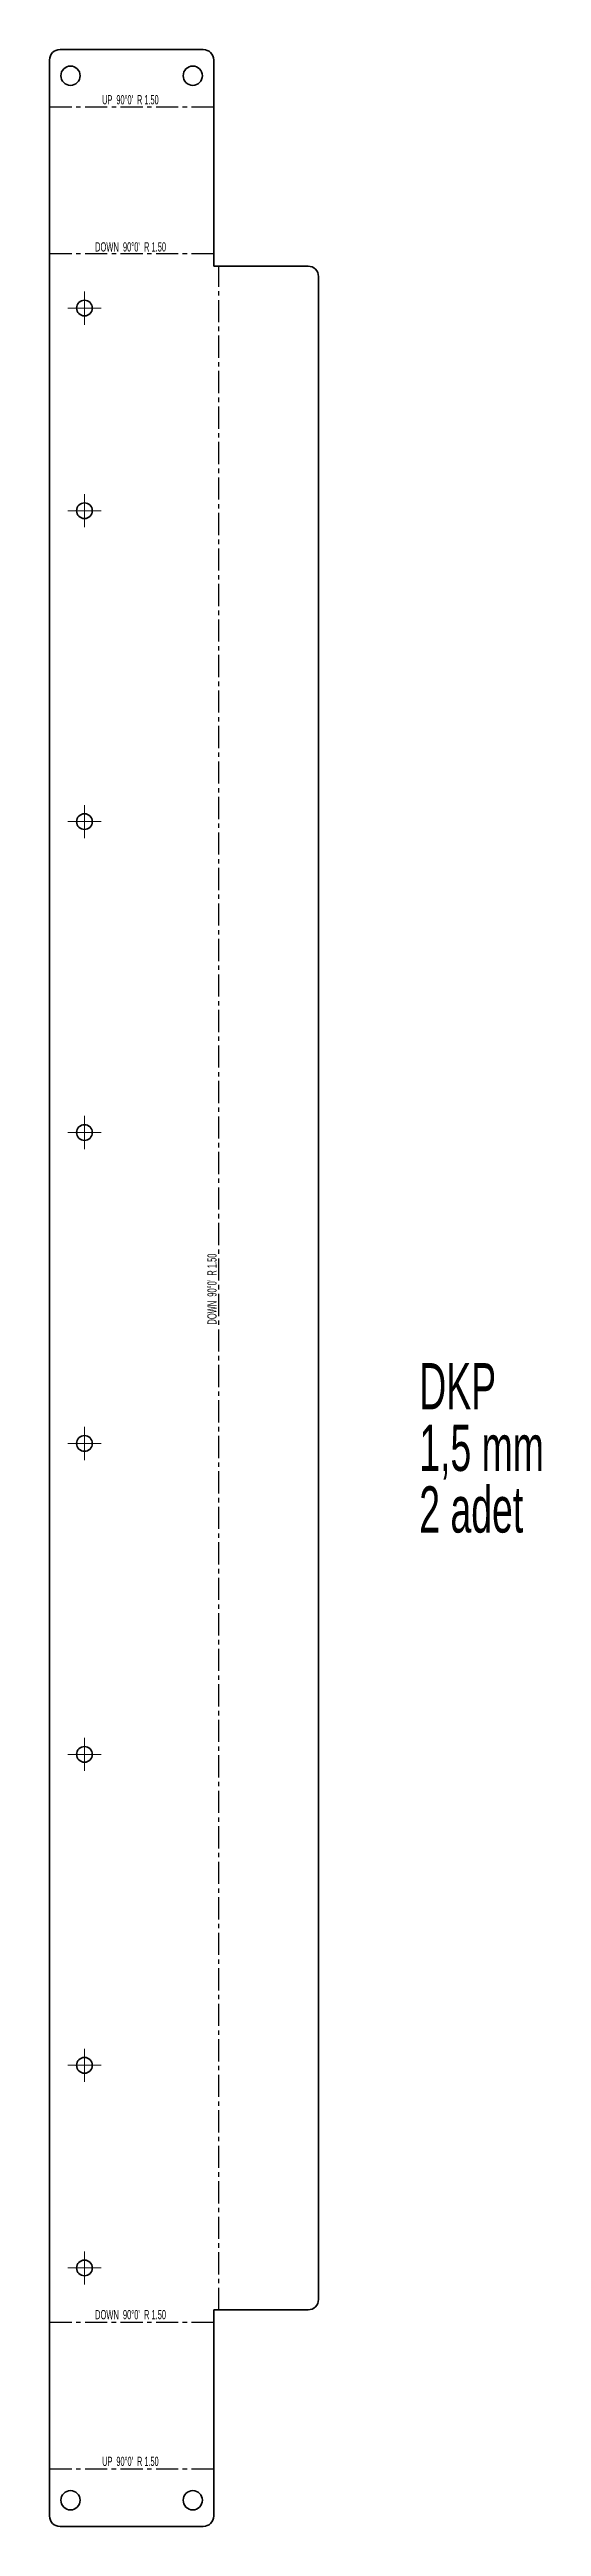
# Model space of a CAD drawing. Header units: millimetres. Extents: x -384 to 480, y -183 to 766.
# Drawn here: x -384 to -243, y -183 to 526 of the extents above; entities that cross this region are included whole.
import ezdxf

# ---------------------------------------------------------------- set-up
doc = ezdxf.new("R2010")
doc.units = ezdxf.units.MM
doc.linetypes.add('CENTER', pattern=[10.16, 6.35, -1.27, 1.27, -1.27])
doc.styles.add('SLDTEXTSTYLE0', font='TXT', dxfattribs={"width": 0.605})
doc.styles.add('SLDTEXTSTYLE1', font='TXT', dxfattribs={"width": 0.574118})

msp = doc.modelspace()

# ---------------------------------------------------------------- texts
at = {"color": 7, "linetype": 'Continuous', "lineweight": 0}
for s, insert, char_height, attachment_point, style in [("UP  90°0'  R 1.50", (-360.95, 512.72), 2.6458, 2, 'SLDTEXTSTYLE1'), ("DOWN  90°0'  R 1.50", (-360.9, 470.6), 2.6458, 2, 'SLDTEXTSTYLE0'), ('DKP', (-278.26, 149.77), 13.229, 1, 'SLDTEXTSTYLE0'), ('1,5 mm', (-278.26, 132.13), 13.229, 1, 'SLDTEXTSTYLE0'), ('2 adet', (-278.26, 114.49), 13.229, 1, 'SLDTEXTSTYLE0'), ("DOWN  90°0'  R 1.50", (-360.9, -121.28), 2.6458, 2, 'SLDTEXTSTYLE0'), ("UP  90°0'  R 1.50", (-360.95, -163.28), 2.6458, 2, 'SLDTEXTSTYLE1')]:
    msp.add_mtext(s, dxfattribs=dict(at, insert=insert, char_height=char_height, attachment_point=attachment_point, style=style))
at = {"color": 7, "linetype": 'Continuous', "lineweight": 18, "insert": (-338.93, 170.96), "char_height": 2.6458, "attachment_point": 2, "rotation": 90, "style": 'SLDTEXTSTYLE0'}
msp.add_mtext("DOWN  90°0'  R 1.50", dxfattribs=at)

# ---------------------------------------------------------------- blocks, each defined once
blk = doc.blocks.new('SW_CENTERMARKSYMBOL_0')
at = {"color": 0, "linetype": 'Continuous', "lineweight": 18}
for p, q in [((-2.5, 0), (-4.75, 0)), ((0, 0), (-2.5, 0)), ((0, 2.5), (0, 4.75)), ((0, 0), (0, 2.5)), ((0, 0), (0, -2.5)), ((0, 0), (2.5, 0)), ((2.5, 0), (4.75, 0)), ((0, -2.5), (0, -4.75))]:
    blk.add_line(p, q, dxfattribs=at)
blk = doc.blocks.new('SW_CENTERMARKSYMBOL_1')
at = {"color": 0, "linetype": 'Continuous', "lineweight": 18}
for p, q in [((-2.5, 0), (-4.75, 0)), ((0, 0), (-2.5, 0)), ((0, 2.5), (0, 4.75)), ((0, 0), (0, 2.5)), ((0, 0), (0, -2.5)), ((0, 0), (2.5, 0)), ((2.5, 0), (4.75, 0)), ((0, -2.5), (0, -4.75))]:
    blk.add_line(p, q, dxfattribs=at)
blk = doc.blocks.new('SW_CENTERMARKSYMBOL_2')
at = {"color": 0, "linetype": 'Continuous', "lineweight": 18}
for p, q in [((-2.5, 0), (-4.75, 0)), ((0, 0), (-2.5, 0)), ((0, 2.5), (0, 4.75)), ((0, 0), (0, 2.5)), ((0, 0), (0, -2.5)), ((0, 0), (2.5, 0)), ((2.5, 0), (4.75, 0)), ((0, -2.5), (0, -4.75))]:
    blk.add_line(p, q, dxfattribs=at)
blk = doc.blocks.new('SW_CENTERMARKSYMBOL_3')
at = {"color": 0, "linetype": 'Continuous', "lineweight": 18}
for p, q in [((-2.5, 0), (-4.75, 0)), ((0, 0), (-2.5, 0)), ((0, 2.5), (0, 4.75)), ((0, 0), (0, 2.5)), ((0, 0), (0, -2.5)), ((0, 0), (2.5, 0)), ((2.5, 0), (4.75, 0)), ((0, -2.5), (0, -4.75))]:
    blk.add_line(p, q, dxfattribs=at)
blk = doc.blocks.new('SW_CENTERMARKSYMBOL_4')
at = {"color": 0, "linetype": 'Continuous', "lineweight": 18}
for p, q in [((-2.5, 0), (-4.75, 0)), ((0, 0), (-2.5, 0)), ((0, 2.5), (0, 4.75)), ((0, 0), (0, 2.5)), ((0, 0), (0, -2.5)), ((0, 0), (2.5, 0)), ((2.5, 0), (4.75, 0)), ((0, -2.5), (0, -4.75))]:
    blk.add_line(p, q, dxfattribs=at)
blk = doc.blocks.new('SW_CENTERMARKSYMBOL_5')
at = {"color": 0, "linetype": 'Continuous', "lineweight": 18}
for p, q in [((-2.5, 0), (-4.75, 0)), ((0, 0), (-2.5, 0)), ((0, 2.5), (0, 4.75)), ((0, 0), (0, 2.5)), ((0, 0), (0, -2.5)), ((0, 0), (2.5, 0)), ((2.5, 0), (4.75, 0)), ((0, -2.5), (0, -4.75))]:
    blk.add_line(p, q, dxfattribs=at)
blk = doc.blocks.new('SW_CENTERMARKSYMBOL_6')
at = {"color": 0, "linetype": 'Continuous', "lineweight": 18}
for p, q in [((-2.5, 0), (-4.75, 0)), ((0, 0), (-2.5, 0)), ((0, 2.5), (0, 4.75)), ((0, 0), (0, 2.5)), ((0, 0), (0, -2.5)), ((0, 0), (2.5, 0)), ((2.5, 0), (4.75, 0)), ((0, -2.5), (0, -4.75))]:
    blk.add_line(p, q, dxfattribs=at)
blk = doc.blocks.new('SW_CENTERMARKSYMBOL_7')
at = {"color": 0, "linetype": 'Continuous', "lineweight": 18}
for p, q in [((-2.5, 0), (-4.75, 0)), ((0, 0), (-2.5, 0)), ((0, 2.5), (0, 4.75)), ((0, 0), (0, 2.5)), ((0, 0), (0, -2.5)), ((0, 0), (2.5, 0)), ((2.5, 0), (4.75, 0)), ((0, -2.5), (0, -4.75))]:
    blk.add_line(p, q, dxfattribs=at)
blk = doc.blocks.new('SW_CENTERMARKSYMBOL_8')
at = {"color": 0, "linetype": 'Continuous', "lineweight": 18}
for p, q in [((-2.5, 0), (-4.75, 0)), ((0, 0), (-2.5, 0)), ((0, 2.5), (0, 4.75)), ((0, 0), (0, 2.5)), ((0, 0), (0, -2.5)), ((0, 0), (2.5, 0)), ((2.5, 0), (4.75, 0)), ((0, -2.5), (0, -4.75))]:
    blk.add_line(p, q, dxfattribs=at)
blk = doc.blocks.new('SW_CENTERMARKSYMBOL_9')
at = {"color": 0, "linetype": 'Continuous', "lineweight": 18}
for p, q in [((-2.5, 0), (-4.75, 0)), ((0, 0), (-2.5, 0)), ((0, 2.5), (0, 4.75)), ((0, 0), (0, 2.5)), ((0, 0), (0, -2.5)), ((0, 0), (2.5, 0)), ((2.5, 0), (4.75, 0)), ((0, -2.5), (0, -4.75))]:
    blk.add_line(p, q, dxfattribs=at)
blk = doc.blocks.new('SW_CENTERMARKSYMBOL_10')
at = {"color": 0, "linetype": 'Continuous', "lineweight": 18}
for p, q in [((-2.5, 0), (-4.75, 0)), ((0, 0), (-2.5, 0)), ((0, 2.5), (0, 4.75)), ((0, 0), (0, 2.5)), ((0, 0), (0, -2.5)), ((0, 0), (2.5, 0)), ((2.5, 0), (4.75, 0)), ((0, -2.5), (0, -4.75))]:
    blk.add_line(p, q, dxfattribs=at)
blk = doc.blocks.new('SW_CENTERMARKSYMBOL_11')
at = {"color": 0, "linetype": 'Continuous', "lineweight": 18}
for p, q in [((-2.5, 0), (-4.75, 0)), ((0, 0), (-2.5, 0)), ((0, 2.5), (0, 4.75)), ((0, 0), (0, 2.5)), ((0, 0), (0, -2.5)), ((0, 0), (2.5, 0)), ((2.5, 0), (4.75, 0)), ((0, -2.5), (0, -4.75))]:
    blk.add_line(p, q, dxfattribs=at)
blk = doc.blocks.new('SW_CENTERMARKSYMBOL_12')
at = {"color": 0, "linetype": 'Continuous', "lineweight": 18}
for p, q in [((-2.5, 0), (-4.75, 0)), ((0, 0), (-2.5, 0)), ((0, 2.5), (0, 4.75)), ((0, 0), (0, 2.5)), ((0, 0), (0, -2.5)), ((0, 0), (2.5, 0)), ((2.5, 0), (4.75, 0)), ((0, -2.5), (0, -4.75))]:
    blk.add_line(p, q, dxfattribs=at)
blk = doc.blocks.new('SW_CENTERMARKSYMBOL_13')
at = {"color": 0, "linetype": 'Continuous', "lineweight": 18}
for p, q in [((-2.5, 0), (-4.75, 0)), ((0, 0), (-2.5, 0)), ((0, 2.5), (0, 4.75)), ((0, 0), (0, 2.5)), ((0, 0), (0, -2.5)), ((0, 0), (2.5, 0)), ((2.5, 0), (4.75, 0)), ((0, -2.5), (0, -4.75))]:
    blk.add_line(p, q, dxfattribs=at)
blk = doc.blocks.new('SW_CENTERMARKSYMBOL_14')
at = {"color": 0, "linetype": 'Continuous', "lineweight": 18}
for p, q in [((-2.5, 0), (-4.75, 0)), ((0, 0), (-2.5, 0)), ((0, 2.5), (0, 4.75)), ((0, 0), (0, 2.5)), ((0, 0), (0, -2.5)), ((0, 0), (2.5, 0)), ((2.5, 0), (4.75, 0)), ((0, -2.5), (0, -4.75))]:
    blk.add_line(p, q, dxfattribs=at)
blk = doc.blocks.new('SW_CENTERMARKSYMBOL_15')
at = {"color": 0, "linetype": 'Continuous', "lineweight": 18}
for p, q in [((-2.5, 0), (-4.75, 0)), ((0, 0), (-2.5, 0)), ((0, 2.5), (0, 4.75)), ((0, 0), (0, 2.5)), ((0, 0), (0, -2.5)), ((0, 0), (2.5, 0)), ((2.5, 0), (4.75, 0)), ((0, -2.5), (0, -4.75))]:
    blk.add_line(p, q, dxfattribs=at)

# ---------------------------------------------------------------- linework, layer by layer
at = {"color": 7, "linetype": 'Continuous', "lineweight": 35}
for p, q in [((-381.1, 525.77), (-340.1, 525.77)), ((-384.1, -180.24), (-384.1, 522.77)), ((-337.1, 522.77), (-337.1, 463.76)), ((-337.1, 463.76), (-310.1, 463.76)), ((-307.1, -118.24), (-307.1, 460.76)), ((-310.1, -121.24), (-337.1, -121.24)), ((-337.1, -180.24), (-337.1, -121.24)), ((-340.1, -183.24), (-381.1, -183.24))]:
    msp.add_line(p, q, dxfattribs=at)
at = {"color": 7, "linetype": 'CENTER'}
for p, q in [((-337.1, 509.27), (-384.1, 509.27)), ((-337.1, 467.26), (-384.1, 467.26)), ((-335.6, -121.24), (-335.6, 463.76)), ((-384.1, -124.74), (-337.1, -124.74)), ((-384.1, -166.74), (-337.1, -166.74))]:
    msp.add_line(p, q, dxfattribs=at)
at = {"color": 7, "linetype": 'Continuous', "lineweight": 35}
for centre, radius in [((-378.1, 518.27), 2.75), ((-343.1, 518.27), 2.75), ((-374.1, 451.76), 2.25), ((-374.1, 393.76), 2.25), ((-374.1, 304.76), 2.25), ((-374.1, 215.76), 2.25), ((-374.1, 126.76), 2.25), ((-374.1, 37.76), 2.25), ((-374.1, -51.24), 2.25), ((-374.1, -109.24), 2.25), ((-378.1, -175.74), 2.75), ((-343.1, -175.74), 2.75)]:
    msp.add_circle(centre, radius, dxfattribs=at)
for centre, start, end in [((-381.1, 522.77), 90, 180), ((-340.1, 522.77), 0, 90), ((-310.1, 460.76), 0, 90), ((-310.1, -118.24), 270, 0), ((-381.1, -180.24), 180, 270), ((-340.1, -180.24), 270, 0)]:
    msp.add_arc(centre, 3, start, end, dxfattribs=at)

# ---------------------------------------------------------------- block references
at = {"color": 7, "linetype": 'Continuous', "lineweight": 18}
for name, p in [('SW_CENTERMARKSYMBOL_7', (-374.1, 451.76)), ('SW_CENTERMARKSYMBOL_15', (-374.1, 451.76)), ('SW_CENTERMARKSYMBOL_5', (-374.1, 393.76)), ('SW_CENTERMARKSYMBOL_13', (-374.1, 393.76)), ('SW_CENTERMARKSYMBOL_4', (-374.1, 304.76)), ('SW_CENTERMARKSYMBOL_12', (-374.1, 304.76)), ('SW_CENTERMARKSYMBOL_1', (-374.1, 215.76)), ('SW_CENTERMARKSYMBOL_9', (-374.1, 215.76)), ('SW_CENTERMARKSYMBOL_0', (-374.1, 126.76)), ('SW_CENTERMARKSYMBOL_8', (-374.1, 126.76)), ('SW_CENTERMARKSYMBOL_2', (-374.1, 37.76)), ('SW_CENTERMARKSYMBOL_10', (-374.1, 37.76)), ('SW_CENTERMARKSYMBOL_3', (-374.1, -51.24)), ('SW_CENTERMARKSYMBOL_11', (-374.1, -51.24)), ('SW_CENTERMARKSYMBOL_6', (-374.1, -109.24)), ('SW_CENTERMARKSYMBOL_14', (-374.1, -109.24))]:
    msp.add_blockref(name, p, dxfattribs=at)

msp.set_redraw_order([(e.dxf.handle, doc.entitydb.next_handle()) for e in msp.query("TEXT MTEXT ATTDEF DIMENSION ARC_DIMENSION")])  # texts and dimensions are drawn at this point

doc.saveas('drawing.dxf')
